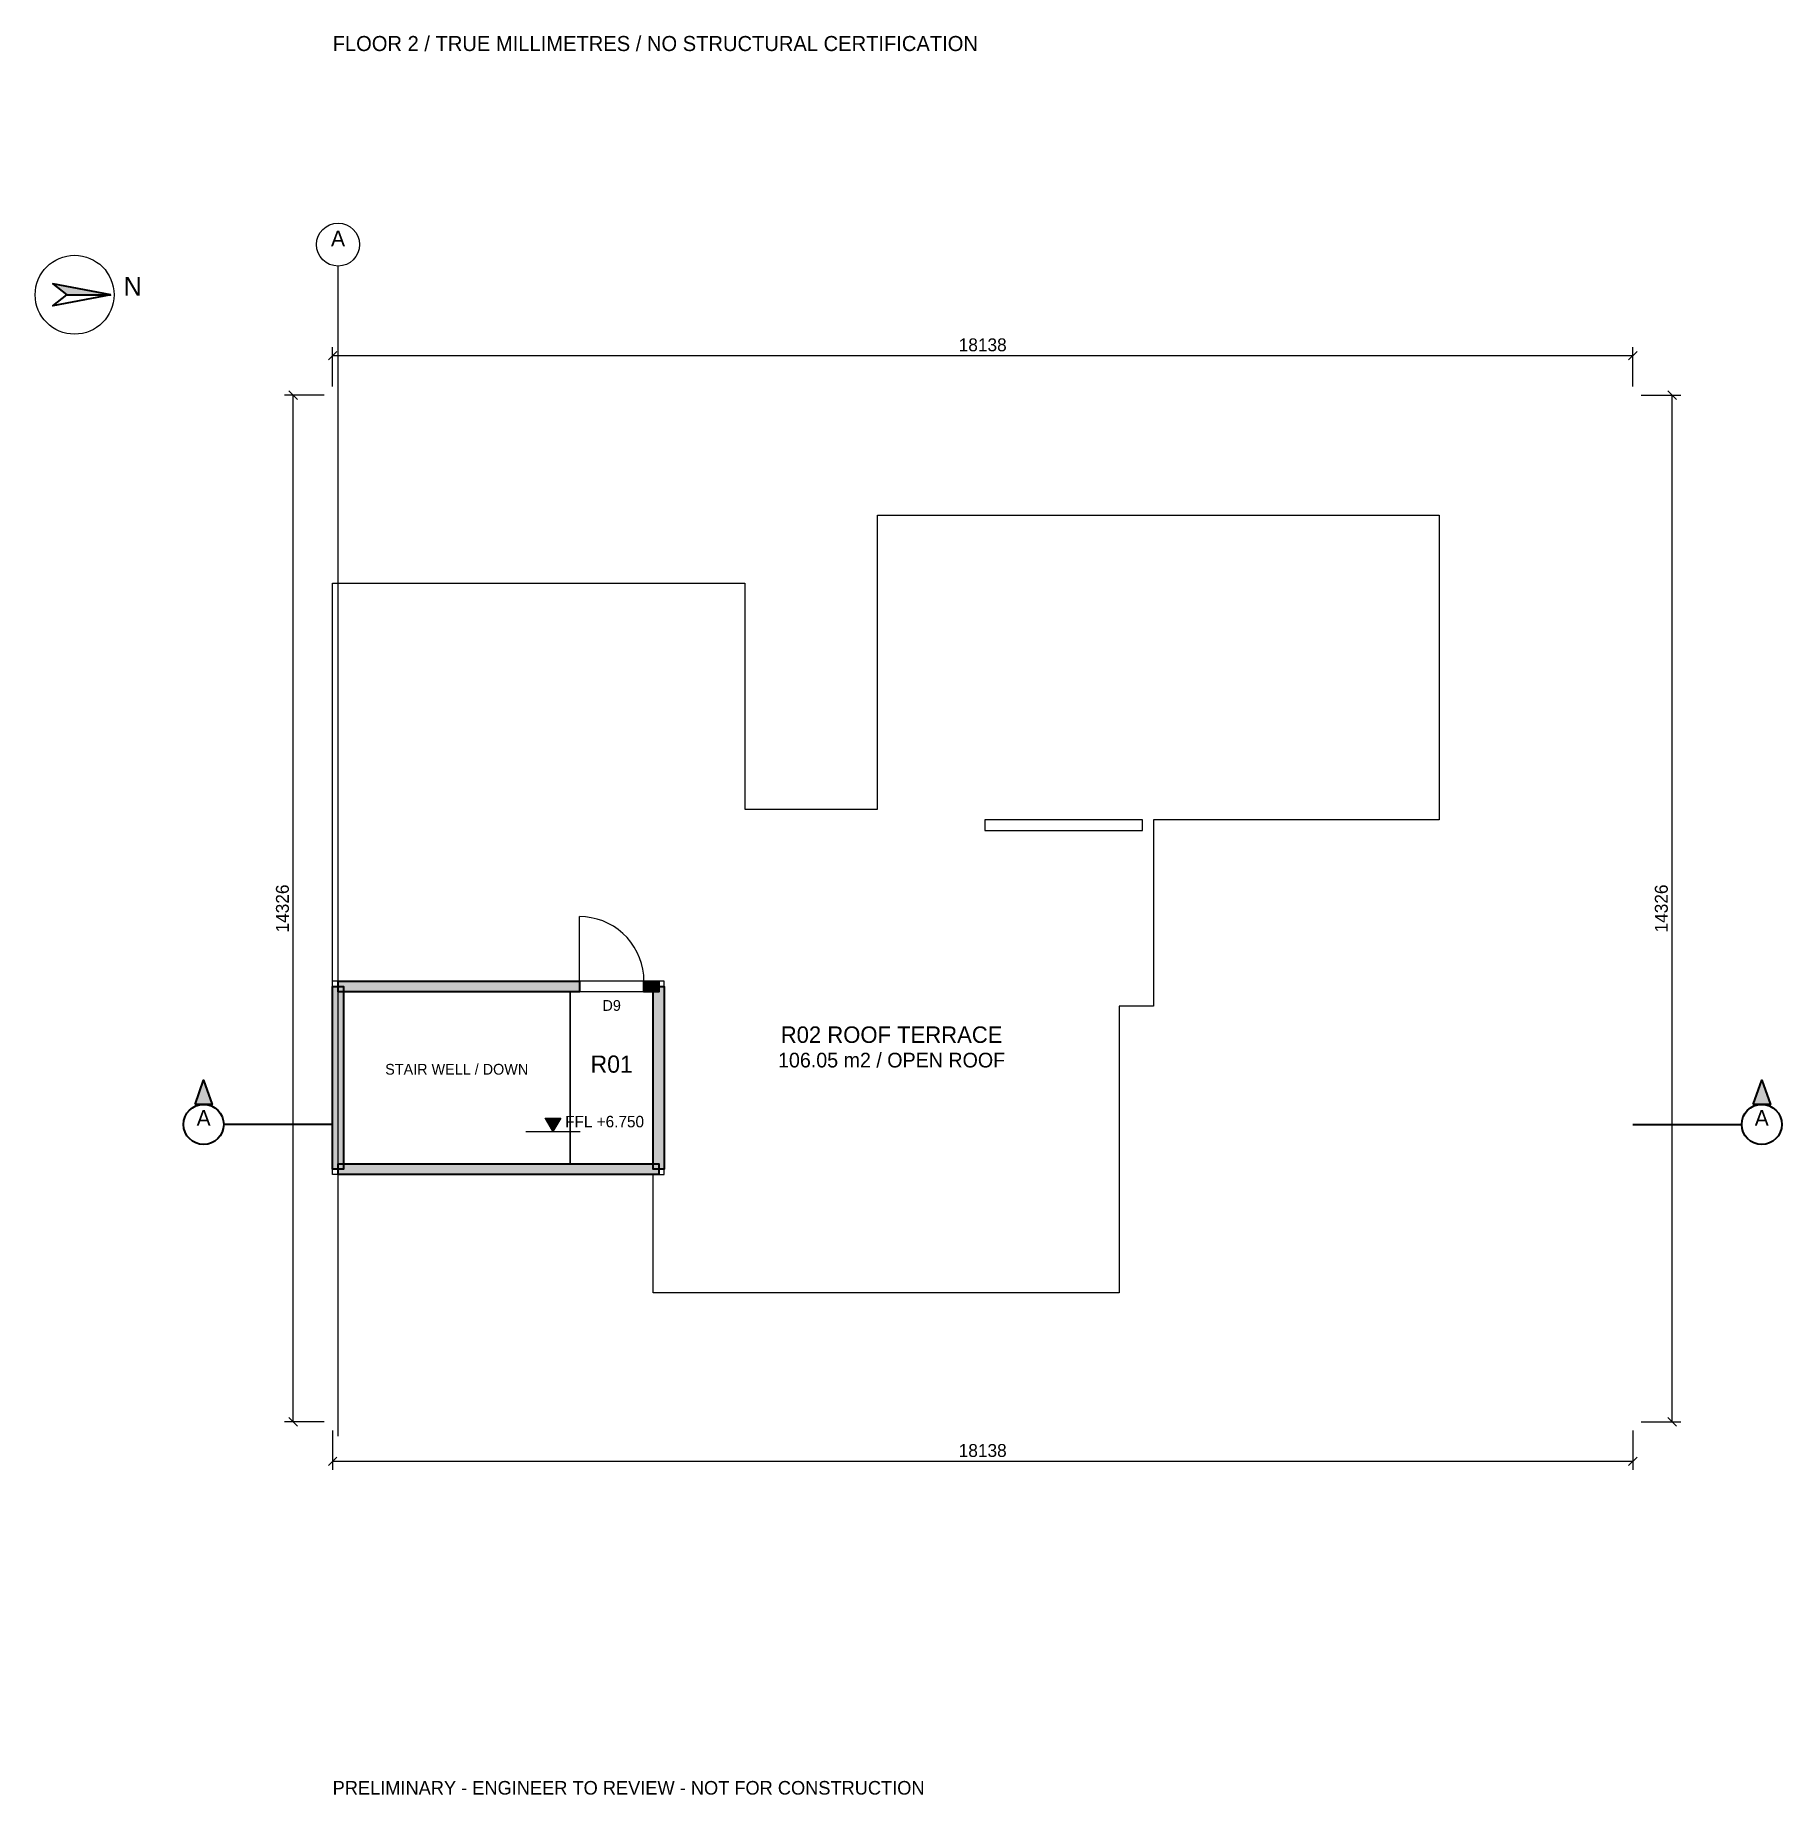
# Model space of a CAD drawing. Header units: millimetres. Extents: x -4150 to 80494, y -5203 to 19347.
# Drawn here: x 56126 to 80494, y -5203 to 19347 of the extents above; entities that cross this region are included whole.
import ezdxf
from ezdxf.enums import TextEntityAlignment as Align

# ---------------------------------------------------------------- set-up
doc = ezdxf.new("R2010")
doc.units = ezdxf.units.MM
for name, color, linetype, lineweight in [('A-ANNO', 7, 'Continuous', 18), ('A-DIMS', 7, 'Continuous', 13), ('A-DOOR', 3, 'Continuous', 18), ('A-FLOR', 8, 'Continuous', 13), ('A-GRID', 8, 'Continuous', 13), ('A-LEVL', 7, 'Continuous', 13), ('A-SECT', 1, 'Continuous', 35), ('A-STAIR', 7, 'Continuous', 18), ('A-TAGS', 1, 'Continuous', 13), ('A-WALL', 7, 'Continuous', 35), ('HANDOVER-ROOM', 4, 'Continuous', 18)]:
    doc.layers.add(name, color=color, linetype=linetype, lineweight=lineweight)
doc.dimstyles.new('FF-ARCH', dxfattribs={"dimtxt": 180, "dimasz": 90, "dimexe": 120, "dimexo": 120, "dimgap": 60, "dimtad": 1, "dimdec": 0, "dimtsz": 60, "dimcen": 2.5, "dimazin": 3, "dimtfac": 1, "dimtmove": 0, "dimatfit": 3})

msp = doc.modelspace()

# ---------------------------------------------------------------- texts
at = {"layer": 'A-ANNO'}
for s, height, p in [('FLOOR 2 / TRUE MILLIMETRES / NO STRUCTURAL CERTIFICATION', 210, (60276, 19126)), ('PRELIMINARY - ENGINEER TO REVIEW - NOT FOR CONSTRUCTION', 190, (60276, -5200))]:
    msp.add_text(s, height=height, dxfattribs=at).set_placement(p)
msp.add_text('N', height=260, dxfattribs=at).set_placement((57486, 15636), align=Align.BOTTOM_CENTER)
at = {"layer": 'A-GRID'}
msp.add_text('A', height=220, dxfattribs=at).set_placement((60351, 16336), align=Align.BOTTOM_CENTER)
at = {"layer": 'A-LEVL'}
msp.add_text('FFL +6.750', height=160, dxfattribs=at).set_placement((63520, 4110))
at = {"layer": 'A-SECT'}
for p in [(58476, 4065), (80214, 4065)]:
    msp.add_text('A', height=220, dxfattribs=at).set_placement(p, align=Align.BOTTOM_CENTER)
at = {"layer": 'A-STAIR'}
msp.add_text('STAIR WELL / DOWN', height=150, dxfattribs=at).set_placement((62007, 4800), align=Align.BOTTOM_CENTER)
at = {"layer": 'A-TAGS'}
msp.add_text('D9', height=150, dxfattribs=at).set_placement((64169, 5690), align=Align.BOTTOM_CENTER)
at = {"layer": 'HANDOVER-ROOM'}
for s, height, p in [('R02 ROOF TERRACE', 230, (68074.1, 5218.8)), ('106.05 m2 / OPEN ROOF', 205, (68074.1, 4883.8)), ('R01', 240, (64169, 4800))]:
    msp.add_text(s, height=height, dxfattribs=at).set_placement(p, align=Align.BOTTOM_CENTER)

# ---------------------------------------------------------------- dimensions: what is measured, and where the dimension line sits
at = {"layer": 'A-DIMS'}
for base, p1, p2 in [((60276, 14876), (60276, 14326), (78414, 14326)), ((60276, -550), (60276, 0), (78414, 0))]:
    msp.add_linear_dim(base=base, p1=p1, p2=p2, dimstyle='FF-ARCH', dxfattribs=at).render()
for base, p1, p2 in [((59726, 0), (60276, 0), (60276, 14326)), ((78964, 0), (78414, 0), (78414, 14326))]:
    msp.add_linear_dim(base=base, p1=p1, p2=p2, angle=90, dimstyle='FF-ARCH', dxfattribs=at).render()

# ---------------------------------------------------------------- hatches: boundary and pattern name
at = {"layer": 'A-LEVL'}
msp.add_hatch(color=7, dxfattribs=at).paths.add_polyline_path([(63240, 4240), (63460, 4240), (63350, 4050)])
at = {"layer": 'A-SECT'}
for points in [[(58356, 4430), (58476, 4770), (58596, 4430)], [(80094, 4430), (80214, 4770), (80334, 4430)]]:
    msp.add_hatch(color=7, dxfattribs=at).paths.add_polyline_path(points)
at = {"layer": 'A-WALL'}
for points in [[(57182, 15726), (56373.5, 15880), (56566, 15726)], [(60351, 6150), (63719, 6150), (63719, 6000), (60351, 6000), (60351, 6150)], [(64825, 6150), (64825, 6000), (64619, 6000), (64619, 6150), (64825, 6150)], [(60276, 6075), (60426, 6075), (60426, 3525), (60276, 3525), (60276, 6075)], [(64750, 6075), (64900, 6075), (64900, 3525), (64750, 3525), (64750, 6075)], [(60351, 3450), (60351, 3600), (64825, 3600), (64825, 3450), (60351, 3450)]]:
    msp.add_hatch(color=7, dxfattribs=at).paths.add_polyline_path(points)

# ---------------------------------------------------------------- linework, layer by layer
at = {"layer": 'A-ANNO'}
msp.add_circle((56676, 15726), 550, dxfattribs=at)
at = {"layer": 'A-DOOR'}
msp.add_line((63719, 6150), (63719, 7050), dxfattribs=at)
msp.add_lwpolyline([(64619, 6150), (64615.2, 6233), (64603.7, 6315.4), (64584.6, 6396.3), (64558.2, 6475.1), (64524.6, 6551.2), (64484.2, 6623.8), (64437.2, 6692.4), (64384.1, 6756.3), (64325.3, 6815.1), (64261.4, 6868.2), (64192.8, 6915.2), (64120.2, 6955.6), (64044.1, 6989.2), (63965.3, 7015.6), (63884.4, 7034.7), (63802, 7046.2), (63719, 7050)], dxfattribs=at)
at = {"layer": 'A-FLOR'}
for points in [[(60276, 8550), (60276, 11550), (60276, 11625), (60276, 11700), (65876, 11700), (65951, 11700), (66026, 11700), (66026, 11550), (66026, 8550), (67876, 8550), (67876, 9550), (67876, 9625), (67876, 9700), (67876, 12502), (67876, 12577), (67876, 12652), (68026, 12652), (69226, 12652), (69301, 12652), (69376, 12652), (75564, 12652), (75639, 12652), (75714, 12652), (75714, 8400), (71726, 8400), (71726, 5800), (71250, 5800), (71250, 1800), (64750, 1800), (64750, 3450), (64900, 3450), (64900, 6150), (60276, 6150), (60276, 8400), (60276, 8475)], [(60276, 8550), (60276, 11550), (60276, 11625), (60276, 11700), (65876, 11700), (65951, 11700), (66026, 11700), (66026, 11550), (66026, 8550), (67876, 8550), (67876, 9550), (67876, 9625), (67876, 9700), (67876, 12502), (67876, 12577), (67876, 12652), (68026, 12652), (69226, 12652), (69301, 12652), (69376, 12652), (75564, 12652), (75639, 12652), (75714, 12652), (75714, 8400), (71726, 8400), (71726, 5800), (71250, 5800), (71250, 1800), (64750, 1800), (64750, 3450), (63450, 3450), (63375, 3450), (60426, 3450), (60351, 3450), (60276, 3450), (60276, 3600), (60276, 8400), (60276, 8475), (60276, 8550)], [(71576, 8325), (71576, 8400), (69376, 8400), (69376, 8325), (69376, 8250), (71576, 8250), (71576, 8325)], [(60426, 6000), (60426, 3600), (63588, 3600), (63588, 6000), (60426, 6000)], [(64750, 6000), (63588, 6000), (63588, 3600), (64750, 3600)]]:
    msp.add_lwpolyline(points, close=True, dxfattribs=at)
for points in [[(60276, 8475), (60276, 8550), (60276, 11550), (60276, 11625), (60276, 11700), (65876, 11700), (65951, 11700), (66026, 11700), (66026, 11550), (66026, 8550), (67876, 8550), (67876, 9550), (67876, 9625), (67876, 9700), (67876, 12502), (67876, 12577), (67876, 12652), (68026, 12652), (69226, 12652), (69301, 12652), (69376, 12652), (75564, 12652), (75639, 12652), (75714, 12652), (75714, 8400), (71726, 8400), (71726, 5800), (71250, 5800), (71250, 1800), (64750, 1800), (64750, 3449)], [(60276, 6151), (60276, 8400), (60276, 8475)], [(71576, 8250), (71576, 8325), (71576, 8400), (69376, 8400), (69376, 8325), (69376, 8250), (71576, 8250)]]:
    msp.add_lwpolyline(points, dxfattribs=at)
at = {"layer": 'A-GRID'}
msp.add_line((60351, -200), (60351, 16126), dxfattribs=at)
msp.add_circle((60351, 16426), 300, dxfattribs=at)
at = {"layer": 'A-LEVL'}
msp.add_line((62970, 4050), (63730, 4050), dxfattribs=at)
msp.add_lwpolyline([(63240, 4240), (63460, 4240), (63350, 4050)], close=True, dxfattribs=at)
at = {"layer": 'A-SECT'}
for p, q in [((60276, 4150), (58756, 4150)), ((78414, 4150), (79934, 4150))]:
    msp.add_line(p, q, dxfattribs=at)
for points in [[(58356, 4430), (58476, 4770), (58596, 4430)], [(80094, 4430), (80214, 4770), (80334, 4430)]]:
    msp.add_lwpolyline(points, close=True, dxfattribs=at)
for centre in [(58476, 4150), (80214, 4150)]:
    msp.add_circle(centre, 280, dxfattribs=at)
at = {"layer": 'A-STAIR'}
msp.add_lwpolyline([(63588, 6000), (60426, 6000), (60426, 3600), (63588, 3600)], close=True, dxfattribs=at)
at = {"layer": 'A-WALL'}
for points in [[(57182, 15726), (56373.5, 15880), (56566, 15726)], [(57182, 15726), (56373.5, 15572), (56566, 15726)], [(60351, 6150), (63719, 6150), (63719, 6000), (60351, 6000), (60351, 6150)], [(64825, 6150), (64825, 6000), (64619, 6000), (64619, 6150), (64825, 6150)], [(60276, 6075), (60426, 6075), (60426, 3525), (60276, 3525), (60276, 6075)], [(64750, 6075), (64900, 6075), (64900, 3525), (64750, 3525), (64750, 6075)], [(60351, 3450), (60351, 3600), (64825, 3600), (64825, 3450), (60351, 3450)]]:
    msp.add_lwpolyline(points, close=True, dxfattribs=at)

msp.set_redraw_order([(e.dxf.handle, doc.entitydb.next_handle()) for e in msp.query("TEXT MTEXT ATTDEF DIMENSION ARC_DIMENSION")])  # texts and dimensions are drawn at this point

doc.saveas('drawing.dxf')
